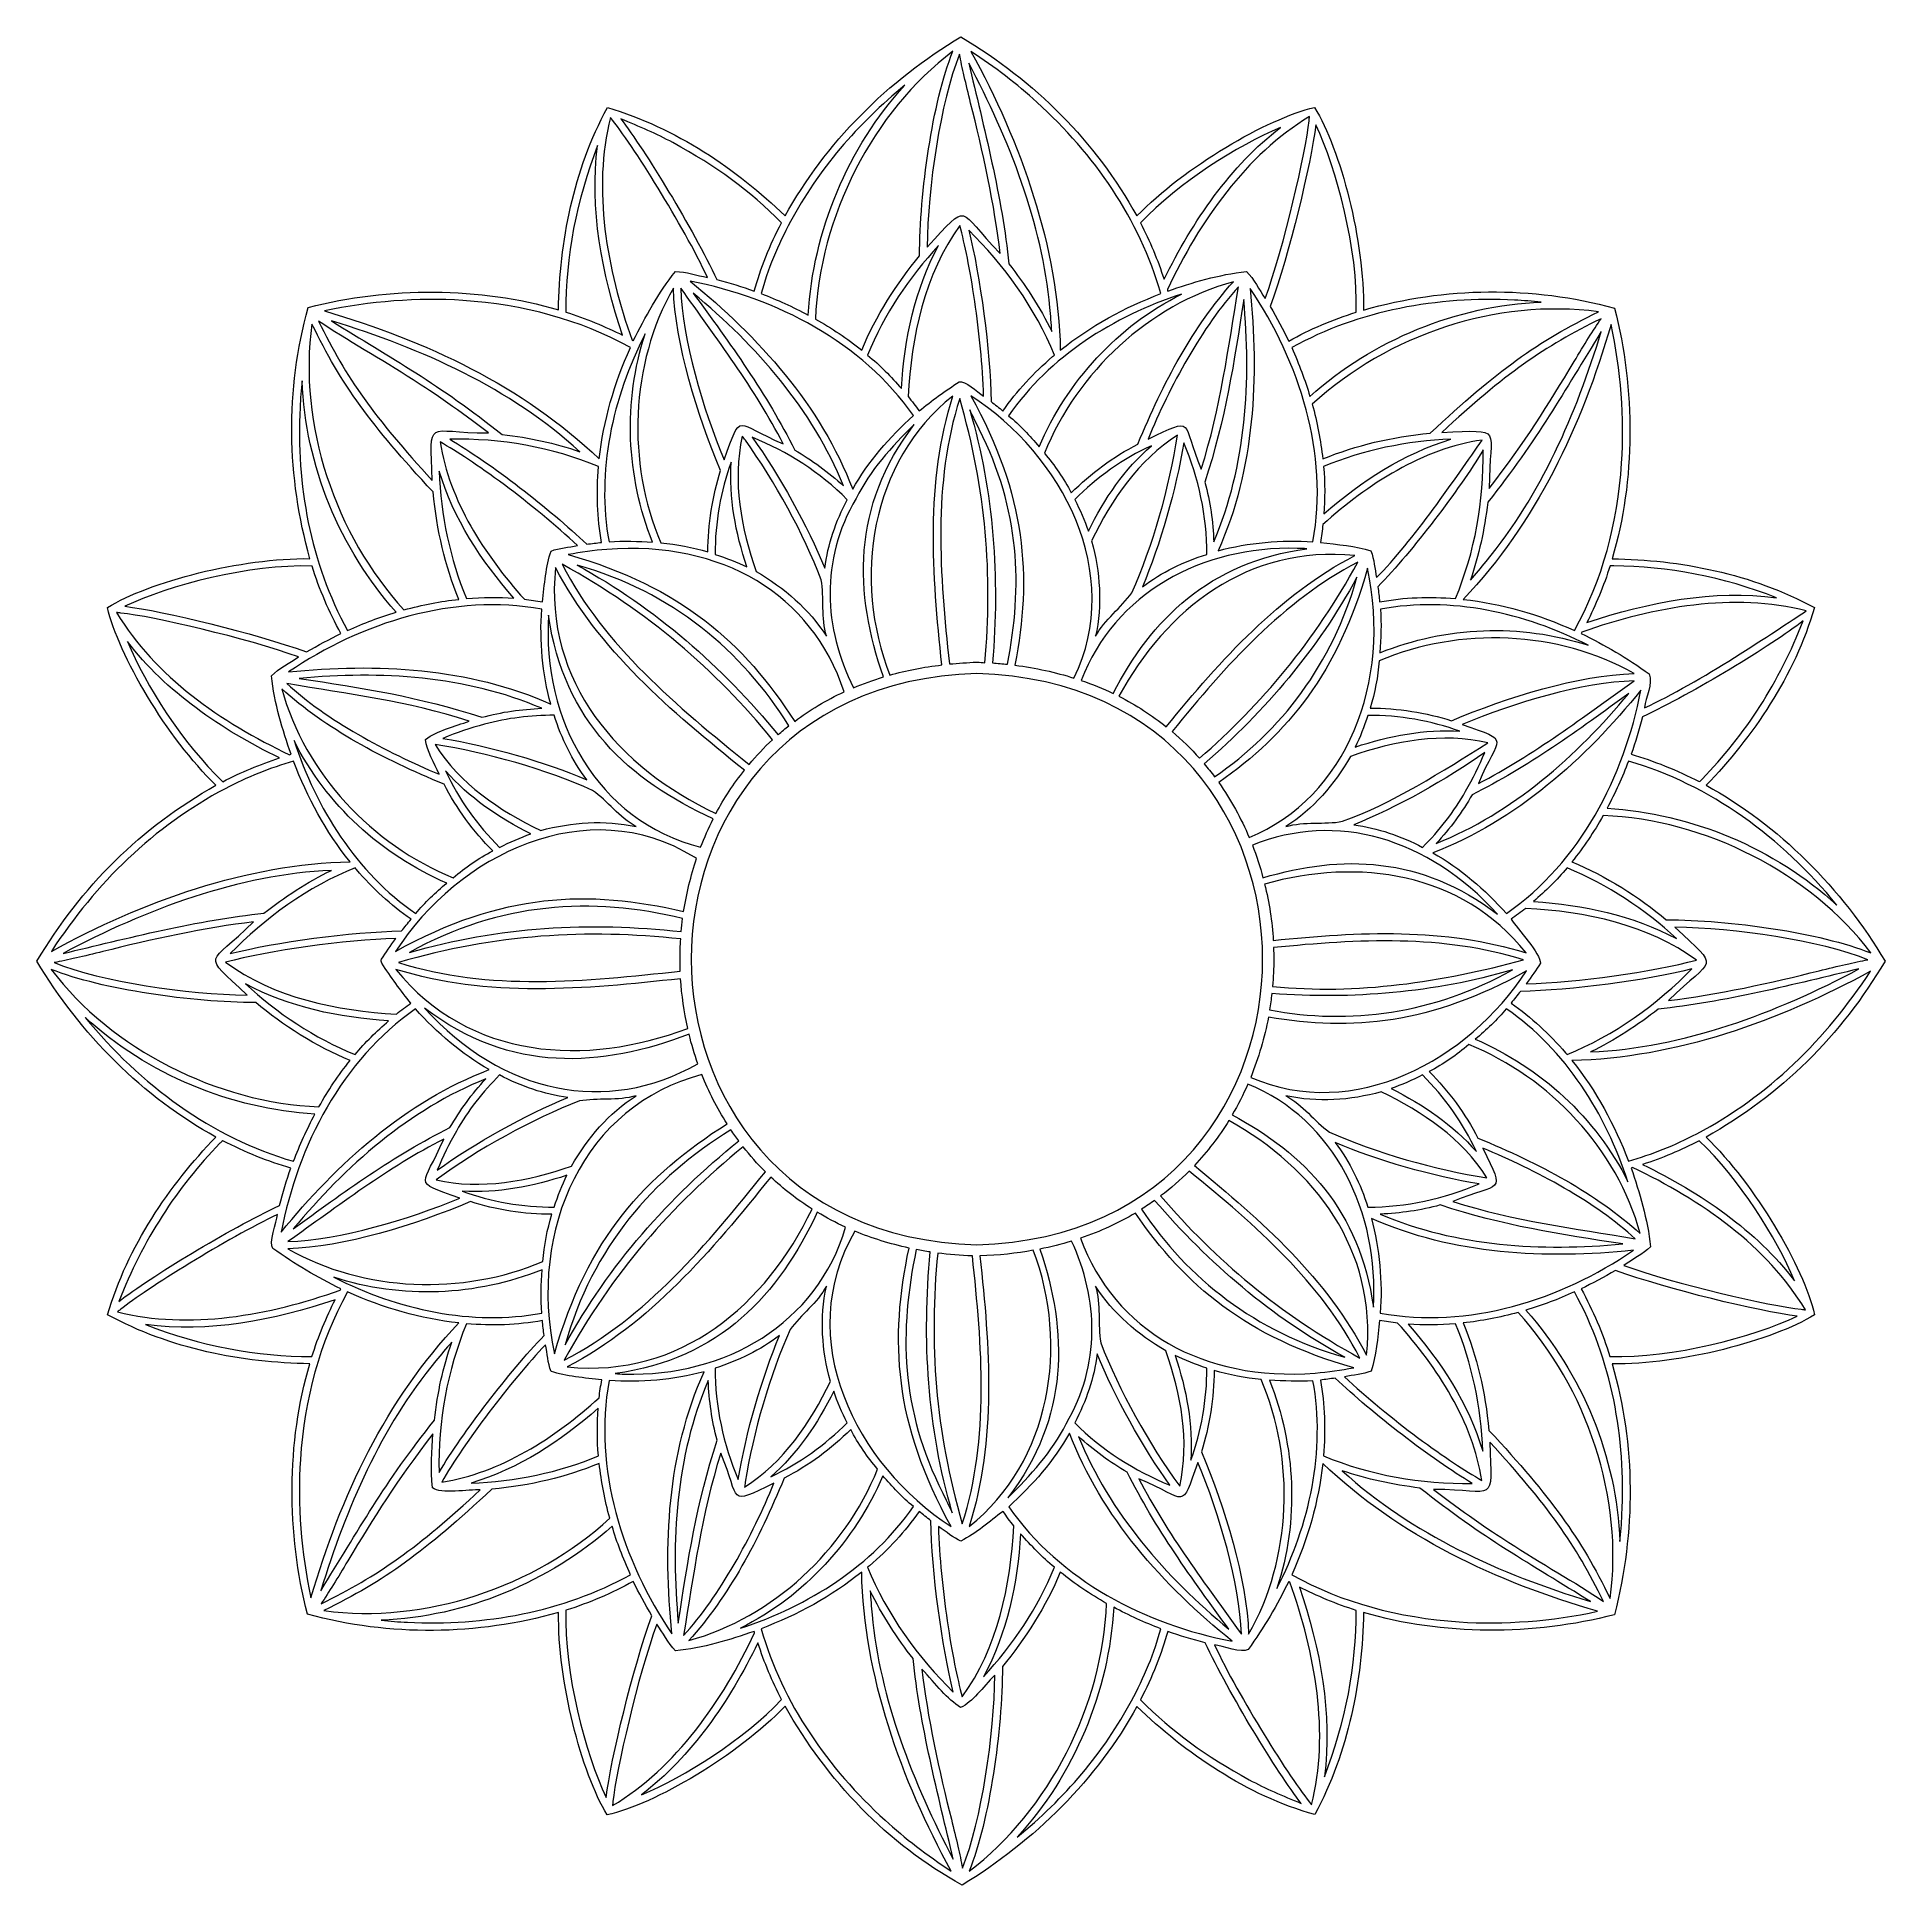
# Model space of a CAD drawing. Header units: inches. Extents: x 0.3 to 11.7, y -11.7 to -0.3.
import ezdxf

# ---------------------------------------------------------------- set-up
doc = ezdxf.new("R2010")
doc.units = ezdxf.units.IN
doc.header["$MEASUREMENT"] = 0
doc.layers.add('Layer 1', color=7, linetype='Continuous')

msp = doc.modelspace()

# ---------------------------------------------------------------- linework, layer by layer
at = {"layer": 'Layer 1', "lineweight": 0}
for points, knots in [([(11.311, -8.201), (11.244, -7.905), (10.941, -7.392), (10.636, -7.095), (11.1, -6.838), (11.478, -6.462), (11.75, -6.001), (11.485, -5.551), (11.084, -5.15), (10.636, -4.907), (10.928, -4.605), (11.186, -4.227), (11.311, -3.801), (10.921, -3.589), (10.472, -3.504), (10.052, -3.497), (10.197, -3.009), (10.196, -2.443), (10.067, -1.938), (9.552, -1.798), (9.013, -1.805), (8.505, -1.95), (8.511, -1.523), (8.362, -0.95), (8.2, -0.69), (7.904, -0.758), (7.39, -1.06), (7.094, -1.365), (6.837, -0.901), (6.461, -0.525), (6, -0.251), (5.55, -0.515), (5.15, -0.917), (4.906, -1.365), (4.604, -1.073), (4.226, -0.816), (3.8, -0.69), (3.587, -1.081), (3.503, -1.529), (3.495, -1.949), (3.008, -1.804), (2.442, -1.805), (1.937, -1.934), (1.797, -2.449), (1.804, -2.988), (1.949, -3.497), (1.522, -3.491), (0.949, -3.639), (0.689, -3.801), (0.757, -4.097), (1.059, -4.611), (1.364, -4.907), (0.9, -5.164), (0.524, -5.54), (0.25, -6.001), (0.514, -6.451), (0.916, -6.852), (1.364, -7.095), (1.072, -7.397), (0.815, -7.775), (0.689, -8.201), (1.08, -8.414), (1.528, -8.499), (1.948, -8.506), (1.803, -8.994), (1.804, -9.559), (1.933, -10.064), (2.449, -10.204), (2.986, -10.197), (3.496, -10.053), (3.489, -10.48), (3.639, -11.05), (3.798, -11.312), (4.095, -11.248), (4.609, -10.942), (4.906, -10.637), (5.165, -11.096), (5.542, -11.495), (6.008, -11.749), (6.453, -11.479), (6.853, -11.085), (7.094, -10.638), (7.396, -10.928), (7.776, -11.191), (8.202, -11.311), (8.411, -10.919), (8.499, -10.473), (8.505, -10.053), (8.995, -10.198), (9.562, -10.198), (10.066, -10.067), (10.199, -9.547), (10.198, -9.016), (10.052, -8.506), (10.478, -8.512), (11.051, -8.363), (11.311, -8.201)], [0, 0, 0, 0, 1, 1, 1, 2, 2, 2, 3, 3, 3, 4, 4, 4, 5, 5, 5, 6, 6, 6, 7, 7, 7, 8, 8, 8, 9, 9, 9, 10, 10, 10, 11, 11, 11, 12, 12, 12, 13, 13, 13, 14, 14, 14, 15, 15, 15, 16, 16, 16, 17, 17, 17, 18, 18, 18, 19, 19, 19, 20, 20, 20, 21, 21, 21, 22, 22, 22, 23, 23, 23, 24, 24, 24, 25, 25, 25, 26, 26, 26, 27, 27, 27, 28, 28, 28, 29, 29, 29, 30, 30, 30, 31, 31, 31, 32, 32, 32, 32]), ([(5.949, -0.34), (5.821, -0.661), (5.744, -1.216), (5.742, -1.613), (5.603, -1.778), (5.469, -1.99), (5.382, -2.2), (5.29, -2.126), (5.197, -2.063), (5.094, -2.006), (5.118, -1.374), (5.452, -0.715), (5.949, -0.34)], [0, 0, 0, 0, 1, 1, 1, 2, 2, 2, 3, 3, 3, 4, 4, 4, 4]), ([(6.472, -0.657), (6.829, -0.981), (7.111, -1.384), (7.244, -1.848), (7.019, -1.934), (6.806, -2.048), (6.618, -2.2), (6.606, -1.561), (6.373, -0.907), (6.062, -0.341), (6.211, -0.439), (6.35, -0.545), (6.472, -0.657)], [0, 0, 0, 0, 1, 1, 1, 2, 2, 2, 3, 3, 3, 4, 4, 4, 4]), ([(6.06, -0.662), (6.132, -0.946), (6.211, -1.311), (6.244, -1.598), (5.967, -1.318), (6.061, -1.268), (5.789, -1.559), (5.794, -1.184), (5.871, -0.658), (5.991, -0.358), (6.006, -0.441), (6.031, -0.542), (6.06, -0.662)], [0, 0, 0, 0, 1, 1, 1, 2, 2, 2, 3, 3, 3, 4, 4, 4, 4]), ([(6.553, -1.934), (6.558, -1.984), (6.562, -2.034), (6.565, -2.083), (6.493, -1.936), (6.395, -1.785), (6.298, -1.663), (6.259, -1.263), (6.14, -0.802), (6.048, -0.414), (6.298, -0.881), (6.507, -1.42), (6.553, -1.934)], [0, 0, 0, 0, 1, 1, 1, 2, 2, 2, 3, 3, 3, 4, 4, 4, 4]), ([(4.939, -1.4), (5.106, -1.085), (5.36, -0.786), (5.651, -0.552), (5.296, -0.937), (5.08, -1.459), (5.049, -1.981), (4.954, -1.931), (4.856, -1.886), (4.756, -1.848), (4.796, -1.702), (4.861, -1.543), (4.939, -1.4)], [0, 0, 0, 0, 1, 1, 1, 2, 2, 2, 3, 3, 3, 4, 4, 4, 4]), ([(3.819, -0.752), (3.955, -0.919), (4.27, -1.424), (4.423, -1.747), (4.358, -1.735), (4.29, -1.711), (4.223, -1.711), (4.116, -1.843), (4.036, -1.994), (3.961, -2.142), (3.959, -2.141), (3.956, -2.139), (3.953, -2.138), (3.796, -1.697), (3.706, -1.198), (3.819, -0.752)], [0, 0, 0, 0, 1, 1, 1, 2, 2, 2, 3, 3, 3, 4, 4, 4, 5, 5, 5, 5]), ([(4.206, -0.908), (4.479, -1.056), (4.684, -1.206), (4.883, -1.407), (4.811, -1.545), (4.752, -1.693), (4.713, -1.832), (4.638, -1.805), (4.561, -1.781), (4.48, -1.76), (4.333, -1.446), (4.034, -0.956), (3.883, -0.761), (4.001, -0.808), (4.106, -0.855), (4.206, -0.908)], [0, 0, 0, 0, 1, 1, 1, 2, 2, 2, 3, 3, 3, 4, 4, 4, 5, 5, 5, 5]), ([(8.166, -0.773), (8.146, -0.966), (8.009, -1.559), (7.893, -1.878), (7.855, -1.824), (7.823, -1.757), (7.776, -1.71), (7.604, -1.729), (7.437, -1.78), (7.287, -1.832), (7.286, -1.828), (7.285, -1.825), (7.284, -1.822), (7.485, -1.399), (7.773, -0.983), (8.169, -0.747), (8.168, -0.755), (8.167, -0.763), (8.166, -0.773)], [0, 0, 0, 0, 1, 1, 1, 2, 2, 2, 3, 3, 3, 4, 4, 4, 5, 5, 5, 6, 6, 6, 6]), ([(8.208, -0.797), (8.337, -1.071), (8.472, -1.573), (8.459, -1.964), (8.314, -2.008), (8.172, -2.069), (8.039, -2.143), (8.004, -2.072), (7.966, -2), (7.924, -1.928), (8.043, -1.602), (8.178, -1.041), (8.208, -0.797)], [0, 0, 0, 0, 1, 1, 1, 2, 2, 2, 3, 3, 3, 4, 4, 4, 4]), ([(7.989, -0.814), (7.676, -1.053), (7.442, -1.397), (7.264, -1.759), (7.224, -1.638), (7.176, -1.52), (7.117, -1.408), (7.356, -1.157), (7.717, -0.929), (7.989, -0.814)], [0, 0, 0, 0, 1, 1, 1, 2, 2, 2, 3, 3, 3, 3]), ([(3.739, -0.926), (3.687, -1.316), (3.765, -1.725), (3.894, -2.107), (3.789, -2.054), (3.663, -2.001), (3.541, -1.963), (3.539, -1.62), (3.607, -1.266), (3.739, -0.926)], [0, 0, 0, 0, 1, 1, 1, 2, 2, 2, 3, 3, 3, 3]), ([(6.086, -1.897), (6.114, -2.086), (6.134, -2.298), (6.141, -2.485), (6.097, -2.46), (6.027, -2.386), (5.988, -2.397), (5.902, -2.453), (5.818, -2.514), (5.739, -2.578), (5.717, -2.548), (5.695, -2.517), (5.671, -2.488), (5.69, -2.118), (5.774, -1.723), (5.993, -1.425), (6.024, -1.542), (6.055, -1.689), (6.086, -1.897)], [0, 0, 0, 0, 1, 1, 1, 2, 2, 2, 3, 3, 3, 4, 4, 4, 5, 5, 5, 6, 6, 6, 6]), ([(6.57, -2.24), (6.454, -2.339), (6.348, -2.453), (6.261, -2.579), (6.237, -2.558), (6.212, -2.539), (6.188, -2.52), (6.182, -2.204), (6.12, -1.737), (6.048, -1.454), (6.264, -1.662), (6.466, -1.942), (6.581, -2.231), (6.577, -2.234), (6.574, -2.237), (6.57, -2.24)], [0, 0, 0, 0, 1, 1, 1, 2, 2, 2, 3, 3, 3, 4, 4, 4, 5, 5, 5, 5]), ([(5.629, -2.439), (5.565, -2.365), (5.496, -2.293), (5.419, -2.231), (5.522, -1.976), (5.677, -1.746), (5.86, -1.549), (5.713, -1.821), (5.649, -2.129), (5.629, -2.439)], [0, 0, 0, 0, 1, 1, 1, 2, 2, 2, 3, 3, 3, 3]), ([(4.504, -2.948), (4.454, -3.106), (4.425, -3.285), (4.425, -3.455), (4.331, -3.427), (4.231, -3.407), (4.132, -3.399), (3.92, -2.899), (3.941, -2.287), (4.21, -1.813), (4.222, -2.162), (4.356, -2.599), (4.504, -2.948)], [0, 0, 0, 0, 1, 1, 1, 2, 2, 2, 3, 3, 3, 4, 4, 4, 4]), ([(4.893, -2.782), (4.591, -2.656), (4.637, -2.571), (4.527, -2.882), (4.393, -2.563), (4.266, -2.135), (4.256, -1.813), (4.473, -2.12), (4.72, -2.442), (4.893, -2.782)], [0, 0, 0, 0, 1, 1, 1, 2, 2, 2, 3, 3, 3, 3]), ([(5.704, -2.607), (5.555, -2.741), (5.422, -2.893), (5.326, -3.065), (5.128, -2.546), (4.741, -2.117), (4.314, -1.77), (4.854, -1.876), (5.383, -2.148), (5.704, -2.607)], [0, 0, 0, 0, 1, 1, 1, 2, 2, 2, 3, 3, 3, 3]), ([(7.101, -2.784), (6.948, -2.863), (6.808, -2.967), (6.686, -3.087), (6.64, -2.999), (6.583, -2.917), (6.519, -2.841), (6.724, -2.336), (7.168, -1.919), (7.695, -1.774), (7.445, -2.052), (7.259, -2.399), (7.101, -2.784)], [0, 0, 0, 0, 1, 1, 1, 2, 2, 2, 3, 3, 3, 4, 4, 4, 4]), ([(7.494, -2.941), (7.37, -2.641), (7.462, -2.611), (7.164, -2.753), (7.298, -2.428), (7.502, -2.049), (7.727, -1.806), (7.661, -2.19), (7.618, -2.554), (7.494, -2.941)], [0, 0, 0, 0, 1, 1, 1, 2, 2, 2, 3, 3, 3, 3]), ([(7.799, -1.816), (8.108, -2.272), (8.29, -2.847), (8.19, -3.392), (7.994, -3.378), (7.789, -3.397), (7.6, -3.448), (7.828, -2.938), (7.855, -2.363), (7.799, -1.816)], [0, 0, 0, 0, 1, 1, 1, 2, 2, 2, 3, 3, 3, 3]), ([(2.9, -1.89), (3.282, -1.918), (3.622, -2.007), (3.943, -2.184), (3.842, -2.406), (3.775, -2.639), (3.749, -2.876), (3.272, -2.422), (2.672, -2.141), (2.039, -1.956), (2.319, -1.895), (2.624, -1.873), (2.9, -1.89)], [0, 0, 0, 0, 1, 1, 1, 2, 2, 2, 3, 3, 3, 4, 4, 4, 4]), ([(4.965, -2.821), (4.796, -2.48), (4.558, -2.15), (4.334, -1.846), (4.726, -2.17), (5.078, -2.57), (5.268, -3.044), (5.176, -2.959), (5.07, -2.881), (4.965, -2.821)], [0, 0, 0, 0, 1, 1, 1, 2, 2, 2, 3, 3, 3, 3]), ([(6.486, -2.801), (6.428, -2.732), (6.365, -2.664), (6.296, -2.608), (6.552, -2.238), (6.95, -1.989), (7.372, -1.851), (6.975, -2.049), (6.66, -2.395), (6.486, -2.801)], [0, 0, 0, 0, 1, 1, 1, 2, 2, 2, 3, 3, 3, 3]), ([(7.573, -3.392), (7.568, -3.267), (7.551, -3.142), (7.517, -3.02), (7.646, -2.629), (7.7, -2.272), (7.759, -1.884), (7.807, -2.388), (7.776, -2.919), (7.573, -3.392)], [0, 0, 0, 0, 1, 1, 1, 2, 2, 2, 3, 3, 3, 3]), ([(9.445, -1.888), (9.5, -1.891), (9.555, -1.895), (9.611, -1.901), (9.083, -1.921), (8.565, -2.136), (8.171, -2.487), (8.141, -2.383), (8.104, -2.289), (8.058, -2.184), (8.48, -1.95), (8.965, -1.865), (9.445, -1.888)], [0, 0, 0, 0, 1, 1, 1, 2, 2, 2, 3, 3, 3, 4, 4, 4, 4]), ([(9.966, -1.961), (9.586, -2.147), (9.339, -2.325), (8.919, -2.716), (8.676, -2.74), (8.464, -2.791), (8.251, -2.876), (8.238, -2.763), (8.218, -2.649), (8.185, -2.535), (8.659, -2.105), (9.329, -1.876), (9.966, -1.961)], [0, 0, 0, 0, 1, 1, 1, 2, 2, 2, 3, 3, 3, 4, 4, 4, 4]), ([(1.961, -2.037), (2.146, -2.416), (2.325, -2.663), (2.715, -3.082), (2.739, -3.325), (2.789, -3.537), (2.875, -3.75), (2.762, -3.763), (2.649, -3.783), (2.534, -3.816), (2.105, -3.349), (1.874, -2.66), (1.961, -2.037)], [0, 0, 0, 0, 1, 1, 1, 2, 2, 2, 3, 3, 3, 4, 4, 4, 4]), ([(2.592, -2.385), (2.719, -2.466), (2.882, -2.577), (3.059, -2.715), (2.666, -2.715), (2.697, -2.609), (2.71, -3.01), (2.351, -2.62), (2.175, -2.374), (2.003, -2.019), (2.174, -2.135), (2.393, -2.255), (2.592, -2.385)], [0, 0, 0, 0, 1, 1, 1, 2, 2, 2, 3, 3, 3, 4, 4, 4, 4]), ([(3.144, -2.724), (2.759, -2.416), (2.454, -2.248), (2.083, -2.018), (2.65, -2.191), (3.19, -2.433), (3.629, -2.832), (3.469, -2.777), (3.322, -2.745), (3.144, -2.724)], [0, 0, 0, 0, 1, 1, 1, 2, 2, 2, 3, 3, 3, 3]), ([(9.815, -2.271), (9.651, -2.544), (9.514, -2.766), (9.287, -3.06), (9.286, -2.667), (9.392, -2.698), (8.991, -2.711), (9.382, -2.352), (9.627, -2.176), (9.983, -2.004), (9.934, -2.074), (9.88, -2.164), (9.815, -2.271)], [0, 0, 0, 0, 1, 1, 1, 2, 2, 2, 3, 3, 3, 4, 4, 4, 4]), ([(10.111, -2.902), (10.083, -3.283), (9.994, -3.623), (9.817, -3.944), (9.596, -3.843), (9.362, -3.776), (9.125, -3.75), (9.579, -3.273), (9.861, -2.673), (10.045, -2.041), (10.107, -2.32), (10.128, -2.624), (10.111, -2.902)], [0, 0, 0, 0, 1, 1, 1, 2, 2, 2, 3, 3, 3, 4, 4, 4, 4]), ([(4.081, -3.394), (3.992, -3.389), (3.9, -3.385), (3.81, -3.392), (3.73, -2.958), (3.831, -2.494), (4.035, -2.099), (3.896, -2.519), (3.917, -2.985), (4.081, -3.394)], [0, 0, 0, 0, 1, 1, 1, 2, 2, 2, 3, 3, 3, 3]), ([(9.268, -3.515), (9.236, -3.554), (9.203, -3.592), (9.17, -3.63), (9.224, -3.47), (9.256, -3.323), (9.278, -3.145), (9.585, -2.76), (9.753, -2.455), (9.984, -2.084), (9.825, -2.603), (9.612, -3.096), (9.268, -3.515)], [0, 0, 0, 0, 1, 1, 1, 2, 2, 2, 3, 3, 3, 4, 4, 4, 4]), ([(1.887, -2.556), (1.89, -2.501), (1.894, -2.446), (1.9, -2.39), (1.92, -2.918), (2.135, -3.437), (2.485, -3.83), (2.382, -3.86), (2.288, -3.897), (2.183, -3.944), (1.949, -3.521), (1.864, -3.037), (1.887, -2.556)], [0, 0, 0, 0, 1, 1, 1, 2, 2, 2, 3, 3, 3, 4, 4, 4, 4]), ([(5.881, -4.158), (5.767, -4.171), (5.659, -4.193), (5.557, -4.221), (5.324, -3.628), (5.435, -2.891), (5.949, -2.485), (5.78, -3.02), (5.82, -3.592), (5.881, -4.158)], [0, 0, 0, 0, 1, 1, 1, 2, 2, 2, 3, 3, 3, 3]), ([(6.149, -4.144), (6.133, -4.143), (6.117, -4.142), (6.1, -4.141), (6.1, -4.141), (6.099, -4.141), (6.099, -4.141), (6.099, -4.141), (6.098, -4.141), (6.098, -4.141), (6.04, -4.143), (5.983, -4.147), (5.928, -4.152), (5.868, -3.597), (5.823, -3.029), (5.992, -2.501), (6.157, -3.067), (6.197, -3.599), (6.149, -4.144)], [0, 0, 0, 0, 1, 1, 1, 2, 2, 2, 3, 3, 3, 4, 4, 4, 5, 5, 5, 6, 6, 6, 6]), ([(6.703, -4.24), (6.589, -4.204), (6.466, -4.176), (6.335, -4.16), (6.443, -3.611), (6.405, -3.103), (6.061, -2.483), (6.631, -2.851), (7.019, -3.591), (6.703, -4.24)], [0, 0, 0, 0, 1, 1, 1, 2, 2, 2, 3, 3, 3, 3]), ([(6.113, -2.692), (6.368, -3.193), (6.384, -3.669), (6.289, -4.154), (6.259, -4.151), (6.227, -4.148), (6.196, -4.146), (6.241, -3.617), (6.206, -3.085), (6.054, -2.57), (6.075, -2.612), (6.095, -2.653), (6.113, -2.692)], [0, 0, 0, 0, 1, 1, 1, 2, 2, 2, 3, 3, 3, 4, 4, 4, 4]), ([(3.744, -2.924), (3.731, -3.088), (3.736, -3.241), (3.764, -3.396), (3.734, -3.399), (3.702, -3.403), (3.671, -3.407), (3.443, -3.188), (3.07, -2.902), (2.819, -2.753), (3.138, -2.748), (3.455, -2.803), (3.744, -2.924)], [0, 0, 0, 0, 1, 1, 1, 2, 2, 2, 3, 3, 3, 4, 4, 4, 4]), ([(4.639, -2.735), (4.645, -2.743), (4.651, -2.751), (4.658, -2.76), (4.658, -2.76), (4.658, -2.76), (4.658, -2.76), (4.84, -3.013), (5.023, -3.344), (5.13, -3.628), (5.151, -3.742), (5.128, -3.864), (5.163, -3.98), (5.054, -3.81), (4.9, -3.678), (4.726, -3.577), (4.631, -3.308), (4.577, -3.015), (4.639, -2.735)], [0, 0, 0, 0, 1, 1, 1, 2, 2, 2, 3, 3, 3, 4, 4, 4, 5, 5, 5, 6, 6, 6, 6]), ([(5.152, -3.557), (5.047, -3.297), (4.868, -2.974), (4.701, -2.742), (4.921, -2.832), (5.123, -2.959), (5.292, -3.13), (5.221, -3.264), (5.172, -3.408), (5.152, -3.557)], [0, 0, 0, 0, 1, 1, 1, 2, 2, 2, 3, 3, 3, 3]), ([(5.347, -3.122), (5.435, -2.948), (5.566, -2.801), (5.708, -2.663), (5.317, -3.174), (5.336, -3.71), (5.517, -4.233), (5.453, -4.252), (5.391, -4.275), (5.331, -4.3), (5.145, -3.927), (5.122, -3.507), (5.347, -3.122)], [0, 0, 0, 0, 1, 1, 1, 2, 2, 2, 3, 3, 3, 4, 4, 4, 4]), ([(7.063, -3.709), (6.996, -3.804), (6.895, -3.873), (6.837, -3.98), (6.881, -3.783), (6.865, -3.58), (6.813, -3.386), (6.936, -3.129), (7.105, -2.883), (7.347, -2.729), (7.299, -3.049), (7.192, -3.422), (7.063, -3.709)], [0, 0, 0, 0, 1, 1, 1, 2, 2, 2, 3, 3, 3, 4, 4, 4, 4]), ([(9.243, -2.759), (9.083, -2.99), (8.811, -3.388), (8.586, -3.615), (8.574, -3.561), (8.572, -3.5), (8.551, -3.449), (8.461, -3.418), (8.339, -3.409), (8.236, -3.396), (8.242, -3.359), (8.248, -3.322), (8.252, -3.284), (8.53, -3.034), (8.874, -2.812), (9.243, -2.759)], [0, 0, 0, 0, 1, 1, 1, 2, 2, 2, 3, 3, 3, 4, 4, 4, 5, 5, 5, 5]), ([(8.256, -2.924), (8.5, -2.821), (8.777, -2.764), (9.049, -2.754), (8.754, -2.843), (8.491, -3.014), (8.258, -3.219), (8.265, -3.128), (8.265, -3.023), (8.256, -2.924)], [0, 0, 0, 0, 1, 1, 1, 2, 2, 2, 3, 3, 3, 3]), ([(3.159, -3.038), (3.312, -3.152), (3.478, -3.289), (3.614, -3.416), (3.56, -3.427), (3.5, -3.429), (3.449, -3.45), (3.417, -3.54), (3.408, -3.662), (3.395, -3.766), (3.358, -3.759), (3.321, -3.753), (3.283, -3.749), (3.036, -3.475), (2.815, -3.135), (2.759, -2.771), (2.864, -2.831), (2.989, -2.913), (3.159, -3.038)], [0, 0, 0, 0, 1, 1, 1, 2, 2, 2, 3, 3, 3, 4, 4, 4, 5, 5, 5, 6, 6, 6, 6]), ([(6.793, -3.325), (6.769, -3.259), (6.741, -3.194), (6.708, -3.129), (6.845, -2.992), (7.007, -2.875), (7.185, -2.794), (7.019, -2.939), (6.892, -3.124), (6.793, -3.325)], [0, 0, 0, 0, 1, 1, 1, 2, 2, 2, 3, 3, 3, 3]), ([(7.129, -3.672), (7.239, -3.414), (7.34, -3.06), (7.386, -2.777), (7.479, -2.997), (7.531, -3.232), (7.53, -3.47), (7.386, -3.515), (7.249, -3.582), (7.129, -3.672)], [0, 0, 0, 0, 1, 1, 1, 2, 2, 2, 3, 3, 3, 3]), ([(8.605, -3.766), (8.602, -3.735), (8.599, -3.704), (8.594, -3.672), (8.813, -3.445), (9.099, -3.071), (9.249, -2.82), (9.254, -3.139), (9.198, -3.456), (9.077, -3.745), (8.913, -3.732), (8.76, -3.737), (8.605, -3.766)], [0, 0, 0, 0, 1, 1, 1, 2, 2, 2, 3, 3, 3, 4, 4, 4, 4]), ([(3.218, -3.743), (3.126, -3.737), (3.021, -3.736), (2.923, -3.745), (2.82, -3.501), (2.763, -3.225), (2.753, -2.952), (2.842, -3.247), (3.013, -3.51), (3.218, -3.743)], [0, 0, 0, 0, 1, 1, 1, 2, 2, 2, 3, 3, 3, 3]), ([(4.668, -3.548), (4.607, -3.519), (4.541, -3.493), (4.47, -3.47), (4.469, -3.274), (4.505, -3.074), (4.57, -2.896), (4.555, -3.116), (4.597, -3.336), (4.668, -3.548)], [0, 0, 0, 0, 1, 1, 1, 2, 2, 2, 3, 3, 3, 3]), ([(3.796, -3.439), (4.513, -3.385), (5.072, -3.717), (5.273, -4.325), (5.161, -4.377), (5.058, -4.439), (4.965, -4.509), (4.648, -4.02), (4.259, -3.671), (3.556, -3.472), (3.636, -3.457), (3.715, -3.446), (3.796, -3.439)], [0, 0, 0, 0, 1, 1, 1, 2, 2, 2, 3, 3, 3, 4, 4, 4, 4]), ([(8.091, -3.433), (8.112, -3.433), (8.133, -3.433), (8.152, -3.435), (7.543, -3.519), (7.185, -3.875), (6.946, -4.335), (6.883, -4.305), (6.817, -4.278), (6.748, -4.255), (6.953, -3.712), (7.502, -3.416), (8.091, -3.433)], [0, 0, 0, 0, 1, 1, 1, 2, 2, 2, 3, 3, 3, 4, 4, 4, 4]), ([(8.45, -3.478), (7.981, -3.722), (7.618, -4.124), (7.277, -4.543), (7.188, -4.471), (7.09, -4.408), (6.982, -4.353), (7.276, -3.812), (7.787, -3.409), (8.45, -3.478)], [0, 0, 0, 0, 1, 1, 1, 2, 2, 2, 3, 3, 3, 3]), ([(1.962, -3.543), (2.007, -3.688), (2.068, -3.829), (2.142, -3.962), (2.071, -3.997), (1.999, -4.036), (1.927, -4.077), (1.601, -3.959), (1.041, -3.823), (0.796, -3.793), (1.07, -3.664), (1.572, -3.53), (1.962, -3.543)], [0, 0, 0, 0, 1, 1, 1, 2, 2, 2, 3, 3, 3, 4, 4, 4, 4]), ([(4.652, -4.813), (4.584, -4.898), (4.526, -4.988), (4.475, -5.082), (3.873, -4.801), (3.403, -4.263), (3.477, -3.551), (3.742, -4.062), (4.194, -4.446), (4.652, -4.813)], [0, 0, 0, 0, 1, 1, 1, 2, 2, 2, 3, 3, 3, 3]), ([(4.827, -4.623), (4.775, -4.672), (4.726, -4.723), (4.681, -4.777), (4.233, -4.416), (3.78, -4.039), (3.518, -3.532), (4.055, -3.826), (4.468, -4.186), (4.827, -4.623)], [0, 0, 0, 0, 1, 1, 1, 2, 2, 2, 3, 3, 3, 3]), ([(3.612, -3.538), (4.204, -3.703), (4.634, -4.067), (4.929, -4.536), (4.906, -4.554), (4.884, -4.573), (4.862, -4.592), (4.513, -4.169), (4.1, -3.803), (3.612, -3.538)], [0, 0, 0, 0, 1, 1, 1, 2, 2, 2, 3, 3, 3, 3]), ([(7.484, -4.739), (7.432, -4.68), (7.375, -4.625), (7.313, -4.573), (7.648, -4.161), (8.004, -3.76), (8.469, -3.519), (8.199, -4.012), (7.873, -4.4), (7.484, -4.739)], [0, 0, 0, 0, 1, 1, 1, 2, 2, 2, 3, 3, 3, 3]), ([(7.793, -5.231), (7.743, -5.112), (7.68, -4.998), (7.604, -4.89), (8.035, -4.586), (8.346, -4.206), (8.53, -3.557), (8.681, -4.262), (8.402, -4.983), (7.793, -5.231)], [0, 0, 0, 0, 1, 1, 1, 2, 2, 2, 3, 3, 3, 3]), ([(10.062, -3.542), (10.395, -3.544), (10.743, -3.61), (11.075, -3.74), (10.685, -3.688), (10.276, -3.766), (9.894, -3.895), (9.948, -3.789), (10, -3.665), (10.039, -3.542), (10.046, -3.542), (10.054, -3.542), (10.062, -3.542)], [0, 0, 0, 0, 1, 1, 1, 2, 2, 2, 3, 3, 3, 4, 4, 4, 4]), ([(7.578, -4.854), (7.558, -4.827), (7.536, -4.8), (7.514, -4.774), (7.893, -4.444), (8.22, -4.06), (8.464, -3.613), (8.311, -4.154), (7.992, -4.57), (7.578, -4.854)], [0, 0, 0, 0, 1, 1, 1, 2, 2, 2, 3, 3, 3, 3]), ([(3.391, -3.811), (3.377, -4.007), (3.395, -4.212), (3.447, -4.402), (2.937, -4.173), (2.362, -4.146), (1.815, -4.202), (2.271, -3.893), (2.846, -3.712), (3.391, -3.811)], [0, 0, 0, 0, 1, 1, 1, 2, 2, 2, 3, 3, 3, 3]), ([(8.607, -4.082), (8.613, -3.993), (8.617, -3.901), (8.61, -3.811), (9.044, -3.731), (9.508, -3.832), (9.902, -4.036), (9.482, -3.897), (9.016, -3.918), (8.607, -4.082)], [0, 0, 0, 0, 1, 1, 1, 2, 2, 2, 3, 3, 3, 3]), ([(10.254, -4.424), (10.26, -4.359), (10.307, -4.276), (10.282, -4.214), (10.282, -4.214), (10.282, -4.214), (10.282, -4.214), (10.146, -4.116), (10.006, -4.034), (9.859, -3.962), (9.86, -3.96), (9.862, -3.957), (9.864, -3.954), (10.309, -3.796), (10.811, -3.706), (11.26, -3.822), (11.076, -3.942), (10.587, -4.274), (10.254, -4.424)], [0, 0, 0, 0, 1, 1, 1, 2, 2, 2, 3, 3, 3, 4, 4, 4, 5, 5, 5, 6, 6, 6, 6]), ([(0.772, -3.835), (0.965, -3.855), (1.558, -3.992), (1.877, -4.108), (1.823, -4.146), (1.756, -4.178), (1.709, -4.226), (1.728, -4.397), (1.779, -4.564), (1.831, -4.714), (1.827, -4.715), (1.824, -4.716), (1.821, -4.717), (1.398, -4.516), (0.982, -4.229), (0.746, -3.832), (0.754, -3.833), (0.762, -3.834), (0.772, -3.835)], [0, 0, 0, 0, 1, 1, 1, 2, 2, 2, 3, 3, 3, 4, 4, 4, 5, 5, 5, 6, 6, 6, 6]), ([(4.458, -5.116), (4.429, -5.174), (4.403, -5.232), (4.38, -5.292), (3.733, -5.128), (3.391, -4.494), (3.434, -3.849), (3.526, -4.512), (3.938, -4.877), (4.458, -5.116)], [0, 0, 0, 0, 1, 1, 1, 2, 2, 2, 3, 3, 3, 3]), ([(10.611, -4.868), (10.606, -4.874), (10.6, -4.879), (10.594, -4.884), (10.456, -4.813), (10.308, -4.753), (10.17, -4.714), (10.197, -4.64), (10.22, -4.562), (10.241, -4.481), (10.555, -4.334), (11.046, -4.035), (11.24, -3.884), (11.095, -4.26), (10.878, -4.598), (10.611, -4.868)], [0, 0, 0, 0, 1, 1, 1, 2, 2, 2, 3, 3, 3, 4, 4, 4, 5, 5, 5, 5]), ([(0.813, -4.012), (1.052, -4.325), (1.397, -4.56), (1.759, -4.737), (1.638, -4.777), (1.519, -4.825), (1.407, -4.885), (1.156, -4.646), (0.928, -4.285), (0.813, -4.012)], [0, 0, 0, 0, 1, 1, 1, 2, 2, 2, 3, 3, 3, 3]), ([(9.053, -4.505), (8.896, -4.456), (8.716, -4.426), (8.546, -4.426), (8.575, -4.332), (8.595, -4.232), (8.602, -4.133), (9.103, -3.92), (9.714, -3.943), (10.188, -4.211), (9.839, -4.223), (9.402, -4.357), (9.053, -4.505)], [0, 0, 0, 0, 1, 1, 1, 2, 2, 2, 3, 3, 3, 4, 4, 4, 4]), ([(3.019, -4.484), (2.628, -4.355), (2.271, -4.301), (1.882, -4.242), (2.387, -4.194), (2.918, -4.225), (3.391, -4.428), (3.266, -4.434), (3.141, -4.45), (3.019, -4.484)], [0, 0, 0, 0, 1, 1, 1, 2, 2, 2, 3, 3, 3, 3]), ([(6.099, -7.766), (4.877, -7.729), (4.321, -6.819), (4.321, -5.989), (4.321, -5.158), (4.878, -4.248), (6.099, -4.211), (7.32, -4.248), (7.877, -5.158), (7.877, -5.989), (7.877, -6.819), (7.32, -7.73), (6.099, -7.766)], [0, 0, 0, 0, 1, 1, 1, 2, 2, 2, 3, 3, 3, 4, 4, 4, 4]), ([(2.783, -4.9), (2.862, -5.053), (2.966, -5.194), (3.086, -5.315), (2.998, -5.361), (2.916, -5.418), (2.84, -5.482), (2.335, -5.277), (1.918, -4.834), (1.773, -4.307), (2.051, -4.557), (2.398, -4.742), (2.783, -4.9)], [0, 0, 0, 0, 1, 1, 1, 2, 2, 2, 3, 3, 3, 4, 4, 4, 4]), ([(2.94, -4.507), (2.852, -4.541), (2.743, -4.565), (2.667, -4.621), (2.674, -4.694), (2.725, -4.768), (2.752, -4.838), (2.427, -4.703), (2.048, -4.499), (1.805, -4.274), (2.189, -4.34), (2.553, -4.383), (2.94, -4.507)], [0, 0, 0, 0, 1, 1, 1, 2, 2, 2, 3, 3, 3, 4, 4, 4, 4]), ([(9.394, -5.705), (9.26, -5.556), (9.108, -5.423), (8.936, -5.327), (9.455, -5.129), (9.885, -4.742), (10.231, -4.315), (10.126, -4.855), (9.854, -5.384), (9.394, -5.705)], [0, 0, 0, 0, 1, 1, 1, 2, 2, 2, 3, 3, 3, 3]), ([(9.18, -4.966), (9.521, -4.797), (9.851, -4.559), (10.155, -4.335), (9.832, -4.727), (9.431, -5.079), (8.957, -5.269), (9.042, -5.177), (9.121, -5.071), (9.18, -4.966)], [0, 0, 0, 0, 1, 1, 1, 2, 2, 2, 3, 3, 3, 3]), ([(9.22, -4.895), (9.346, -4.592), (9.43, -4.638), (9.119, -4.528), (9.438, -4.394), (9.867, -4.267), (10.188, -4.257), (9.882, -4.475), (9.56, -4.721), (9.22, -4.895)], [0, 0, 0, 0, 1, 1, 1, 2, 2, 2, 3, 3, 3, 3]), ([(3.035, -4.527), (3.177, -4.487), (3.323, -4.473), (3.468, -4.471), (3.514, -4.615), (3.581, -4.752), (3.671, -4.872), (3.413, -4.762), (3.059, -4.661), (2.776, -4.615), (2.861, -4.58), (2.947, -4.55), (3.035, -4.527)], [0, 0, 0, 0, 1, 1, 1, 2, 2, 2, 3, 3, 3, 4, 4, 4, 4]), ([(8.453, -4.669), (8.483, -4.608), (8.509, -4.542), (8.531, -4.472), (8.727, -4.47), (8.927, -4.506), (9.105, -4.571), (8.885, -4.556), (8.665, -4.598), (8.453, -4.669)], [0, 0, 0, 0, 1, 1, 1, 2, 2, 2, 3, 3, 3, 3]), ([(8.374, -5.131), (8.259, -5.153), (8.138, -5.129), (8.021, -5.164), (8.192, -5.055), (8.323, -4.901), (8.424, -4.727), (8.698, -4.631), (8.995, -4.576), (9.279, -4.643), (9.003, -4.814), (8.676, -5.025), (8.374, -5.131)], [0, 0, 0, 0, 1, 1, 1, 2, 2, 2, 3, 3, 3, 4, 4, 4, 4]), ([(2.8, -5.515), (2.731, -5.573), (2.663, -5.636), (2.607, -5.705), (2.237, -5.449), (1.988, -5.051), (1.85, -4.629), (2.048, -5.026), (2.394, -5.341), (2.8, -5.515)], [0, 0, 0, 0, 1, 1, 1, 2, 2, 2, 3, 3, 3, 3]), ([(3.708, -4.939), (3.803, -5.005), (3.872, -5.106), (3.979, -5.164), (3.782, -5.121), (3.579, -5.136), (3.385, -5.188), (3.128, -5.066), (2.881, -4.896), (2.728, -4.654), (3.048, -4.702), (3.42, -4.809), (3.708, -4.939)], [0, 0, 0, 0, 1, 1, 1, 2, 2, 2, 3, 3, 3, 4, 4, 4, 4]), ([(9.14, -4.944), (9.07, -5.07), (8.975, -5.189), (8.872, -5.293), (8.738, -5.222), (8.593, -5.173), (8.444, -5.153), (8.705, -5.048), (9.027, -4.869), (9.259, -4.702), (9.224, -4.786), (9.186, -4.865), (9.14, -4.944)], [0, 0, 0, 0, 1, 1, 1, 2, 2, 2, 3, 3, 3, 4, 4, 4, 4]), ([(1.422, -4.928), (1.557, -4.856), (1.7, -4.799), (1.847, -4.757), (1.933, -4.982), (2.047, -5.196), (2.199, -5.383), (1.559, -5.395), (0.907, -5.628), (0.34, -5.94), (0.619, -5.514), (0.975, -5.163), (1.422, -4.928)], [0, 0, 0, 0, 1, 1, 1, 2, 2, 2, 3, 3, 3, 4, 4, 4, 4]), ([(3.324, -5.209), (3.258, -5.232), (3.193, -5.26), (3.128, -5.293), (2.991, -5.156), (2.874, -4.994), (2.793, -4.817), (2.938, -4.983), (3.124, -5.11), (3.324, -5.209)], [0, 0, 0, 0, 1, 1, 1, 2, 2, 2, 3, 3, 3, 3]), ([(11.45, -5.652), (11.064, -5.297), (10.543, -5.081), (10.02, -5.05), (10.071, -4.955), (10.116, -4.857), (10.153, -4.757), (10.66, -4.901), (11.109, -5.234), (11.45, -5.652)], [0, 0, 0, 0, 1, 1, 1, 2, 2, 2, 3, 3, 3, 3]), ([(4.341, -5.354), (4.345, -5.356), (4.35, -5.359), (4.355, -5.362), (4.318, -5.47), (4.292, -5.58), (4.274, -5.692), (3.68, -5.554), (3.145, -5.572), (2.482, -5.94), (2.87, -5.339), (3.672, -4.942), (4.341, -5.354)], [0, 0, 0, 0, 1, 1, 1, 2, 2, 2, 3, 3, 3, 4, 4, 4, 4]), ([(7.879, -5.482), (7.861, -5.414), (7.839, -5.346), (7.813, -5.28), (8.334, -5.068), (8.906, -5.232), (9.338, -5.709), (8.863, -5.346), (8.367, -5.337), (7.879, -5.482)], [0, 0, 0, 0, 1, 1, 1, 2, 2, 2, 3, 3, 3, 3]), ([(11.662, -5.95), (11.341, -5.822), (10.786, -5.745), (10.388, -5.743), (10.223, -5.604), (10.011, -5.47), (9.801, -5.383), (9.875, -5.291), (9.938, -5.198), (9.996, -5.095), (10.628, -5.119), (11.286, -5.453), (11.662, -5.95)], [0, 0, 0, 0, 1, 1, 1, 2, 2, 2, 3, 3, 3, 4, 4, 4, 4]), ([(9.517, -5.95), (9.013, -5.791), (8.476, -5.817), (7.943, -5.872), (7.936, -5.755), (7.918, -5.637), (7.889, -5.521), (8.472, -5.358), (9.112, -5.444), (9.517, -5.95)], [0, 0, 0, 0, 1, 1, 1, 2, 2, 2, 3, 3, 3, 3]), ([(1.662, -5.703), (1.262, -5.742), (0.801, -5.861), (0.413, -5.953), (0.929, -5.677), (1.509, -5.462), (2.082, -5.436), (1.935, -5.508), (1.784, -5.606), (1.662, -5.703)], [0, 0, 0, 0, 1, 1, 1, 2, 2, 2, 3, 3, 3, 3]), ([(2.239, -5.431), (2.338, -5.548), (2.452, -5.653), (2.578, -5.74), (2.557, -5.765), (2.538, -5.789), (2.519, -5.813), (2.203, -5.819), (1.736, -5.882), (1.453, -5.954), (1.661, -5.738), (1.941, -5.535), (2.23, -5.42), (2.233, -5.424), (2.236, -5.428), (2.239, -5.431)], [0, 0, 0, 0, 1, 1, 1, 2, 2, 2, 3, 3, 3, 4, 4, 4, 5, 5, 5, 5]), ([(10.452, -5.861), (10.18, -5.714), (9.872, -5.65), (9.562, -5.63), (9.637, -5.566), (9.708, -5.497), (9.771, -5.42), (10.025, -5.524), (10.255, -5.678), (10.452, -5.861)], [0, 0, 0, 0, 1, 1, 1, 2, 2, 2, 3, 3, 3, 3]), ([(2.568, -5.947), (3.126, -5.635), (3.706, -5.597), (4.268, -5.736), (4.265, -5.763), (4.262, -5.79), (4.259, -5.817), (3.693, -5.755), (3.121, -5.785), (2.568, -5.947)], [0, 0, 0, 0, 1, 1, 1, 2, 2, 2, 3, 3, 3, 3]), ([(9.605, -6.014), (9.61, -5.958), (9.461, -5.797), (9.423, -5.74), (9.454, -5.718), (9.484, -5.696), (9.514, -5.673), (9.883, -5.691), (10.279, -5.775), (10.576, -5.994), (10.306, -6.068), (9.833, -6.134), (9.517, -6.142), (9.55, -6.097), (9.58, -6.054), (9.605, -6.014)], [0, 0, 0, 0, 1, 1, 1, 2, 2, 2, 3, 3, 3, 4, 4, 4, 5, 5, 5, 5]), ([(0.661, -5.941), (0.945, -5.869), (1.309, -5.79), (1.597, -5.757), (1.318, -6.034), (1.267, -5.941), (1.558, -6.212), (1.183, -6.207), (0.657, -6.13), (0.357, -6.01), (0.44, -5.995), (0.541, -5.971), (0.661, -5.941)], [0, 0, 0, 0, 1, 1, 1, 2, 2, 2, 3, 3, 3, 4, 4, 4, 4]), ([(2.395, -5.989), (2.391, -5.997), (2.392, -6.005), (2.396, -6.013), (2.452, -6.101), (2.512, -6.183), (2.577, -6.263), (2.547, -6.284), (2.516, -6.306), (2.487, -6.33), (2.118, -6.311), (1.721, -6.228), (1.424, -6.008), (1.694, -5.934), (2.167, -5.869), (2.483, -5.86), (2.451, -5.905), (2.42, -5.949), (2.395, -5.989)], [0, 0, 0, 0, 1, 1, 1, 2, 2, 2, 3, 3, 3, 4, 4, 4, 5, 5, 5, 6, 6, 6, 6]), ([(4.253, -6.063), (3.665, -6.127), (3.06, -6.189), (2.5, -6.009), (3.105, -5.833), (3.672, -5.8), (4.256, -5.863), (4.253, -5.905), (4.252, -5.947), (4.252, -5.989), (4.252, -6.013), (4.252, -6.038), (4.253, -6.063)], [0, 0, 0, 0, 1, 1, 1, 2, 2, 2, 3, 3, 3, 4, 4, 4, 4]), ([(7.945, -5.917), (8.471, -5.863), (9, -5.836), (9.5, -5.993), (8.993, -6.13), (8.462, -6.212), (7.939, -6.158), (7.944, -6.101), (7.946, -6.045), (7.946, -5.989), (7.946, -5.965), (7.946, -5.941), (7.945, -5.917)], [0, 0, 0, 0, 1, 1, 1, 2, 2, 2, 3, 3, 3, 4, 4, 4, 4]), ([(11.339, -6.061), (11.055, -6.133), (10.691, -6.213), (10.403, -6.246), (10.682, -5.969), (10.734, -6.062), (10.442, -5.79), (10.817, -5.795), (11.343, -5.872), (11.643, -5.992), (11.56, -6.007), (11.459, -6.032), (11.339, -6.061)], [0, 0, 0, 0, 1, 1, 1, 2, 2, 2, 3, 3, 3, 4, 4, 4, 4]), ([(0.339, -6.052), (0.659, -6.18), (1.215, -6.257), (1.612, -6.259), (1.777, -6.398), (1.989, -6.533), (2.199, -6.619), (2.125, -6.711), (2.062, -6.804), (2.005, -6.907), (1.373, -6.883), (0.714, -6.549), (0.339, -6.052)], [0, 0, 0, 0, 1, 1, 1, 2, 2, 2, 3, 3, 3, 4, 4, 4, 4]), ([(2.484, -6.052), (3.05, -6.231), (3.658, -6.176), (4.255, -6.11), (4.262, -6.213), (4.277, -6.316), (4.3, -6.419), (3.669, -6.659), (2.937, -6.616), (2.484, -6.052)], [0, 0, 0, 0, 1, 1, 1, 2, 2, 2, 3, 3, 3, 3]), ([(7.803, -6.724), (7.852, -6.602), (7.889, -6.476), (7.913, -6.349), (8.434, -6.44), (8.925, -6.392), (9.518, -6.062), (9.158, -6.619), (8.442, -7.004), (7.803, -6.724)], [0, 0, 0, 0, 1, 1, 1, 2, 2, 2, 3, 3, 3, 3]), ([(9.432, -6.055), (8.939, -6.329), (8.418, -6.399), (7.92, -6.304), (7.926, -6.271), (7.93, -6.237), (7.934, -6.203), (8.437, -6.239), (8.942, -6.199), (9.432, -6.055)], [0, 0, 0, 0, 1, 1, 1, 2, 2, 2, 3, 3, 3, 3]), ([(9.761, -6.571), (9.663, -6.455), (9.548, -6.349), (9.423, -6.262), (9.443, -6.238), (9.462, -6.213), (9.481, -6.189), (9.797, -6.183), (10.265, -6.121), (10.547, -6.049), (10.339, -6.265), (10.059, -6.467), (9.771, -6.582), (9.768, -6.578), (9.764, -6.575), (9.761, -6.571)], [0, 0, 0, 0, 1, 1, 1, 2, 2, 2, 3, 3, 3, 4, 4, 4, 5, 5, 5, 5]), ([(10.578, -7.075), (10.443, -7.146), (10.3, -7.203), (10.153, -7.245), (10.067, -7.02), (9.953, -6.807), (9.801, -6.619), (10.44, -6.606), (11.094, -6.375), (11.66, -6.063), (11.381, -6.488), (11.025, -6.84), (10.578, -7.075)], [0, 0, 0, 0, 1, 1, 1, 2, 2, 2, 3, 3, 3, 4, 4, 4, 4]), ([(10.338, -6.299), (10.738, -6.26), (11.199, -6.141), (11.587, -6.049), (11.072, -6.325), (10.491, -6.541), (9.918, -6.566), (10.065, -6.494), (10.217, -6.397), (10.338, -6.299)], [0, 0, 0, 0, 1, 1, 1, 2, 2, 2, 3, 3, 3, 3]), ([(1.548, -6.142), (1.82, -6.288), (2.129, -6.352), (2.438, -6.372), (2.364, -6.437), (2.292, -6.506), (2.23, -6.582), (1.975, -6.479), (1.745, -6.324), (1.548, -6.142)], [0, 0, 0, 0, 1, 1, 1, 2, 2, 2, 3, 3, 3, 3]), ([(2.606, -6.298), (2.74, -6.447), (2.892, -6.579), (3.064, -6.676), (2.545, -6.873), (2.116, -7.26), (1.769, -7.688), (1.875, -7.147), (2.147, -6.618), (2.606, -6.298)], [0, 0, 0, 0, 1, 1, 1, 2, 2, 2, 3, 3, 3, 3]), ([(4.308, -6.456), (4.323, -6.518), (4.341, -6.579), (4.363, -6.639), (3.794, -6.963), (3.145, -6.827), (2.662, -6.293), (3.199, -6.703), (3.762, -6.662), (4.308, -6.456)], [0, 0, 0, 0, 1, 1, 1, 2, 2, 2, 3, 3, 3, 3]), ([(9.2, -6.487), (9.269, -6.429), (9.337, -6.367), (9.393, -6.297), (9.763, -6.553), (10.012, -6.951), (10.15, -7.373), (9.952, -6.976), (9.606, -6.661), (9.2, -6.487)], [0, 0, 0, 0, 1, 1, 1, 2, 2, 2, 3, 3, 3, 3]), ([(0.551, -6.351), (0.936, -6.706), (1.458, -6.922), (1.98, -6.952), (1.93, -7.047), (1.885, -7.145), (1.847, -7.246), (1.34, -7.101), (0.891, -6.769), (0.551, -6.351)], [0, 0, 0, 0, 1, 1, 1, 2, 2, 2, 3, 3, 3, 3]), ([(9.217, -7.102), (9.138, -6.949), (9.034, -6.809), (8.914, -6.688), (9.002, -6.641), (9.084, -6.585), (9.161, -6.52), (9.665, -6.725), (10.082, -7.169), (10.227, -7.696), (9.95, -7.446), (9.602, -7.26), (9.217, -7.102)], [0, 0, 0, 0, 1, 1, 1, 2, 2, 2, 3, 3, 3, 4, 4, 4, 4]), ([(2.82, -7.036), (2.479, -7.206), (2.149, -7.443), (1.845, -7.667), (2.169, -7.276), (2.569, -6.923), (3.043, -6.733), (2.958, -6.825), (2.88, -6.932), (2.82, -7.036)], [0, 0, 0, 0, 1, 1, 1, 2, 2, 2, 3, 3, 3, 3]), ([(2.86, -7.058), (2.93, -6.933), (3.025, -6.813), (3.129, -6.709), (3.262, -6.78), (3.406, -6.829), (3.554, -6.85), (3.294, -6.955), (2.973, -7.133), (2.741, -7.301), (2.776, -7.216), (2.814, -7.137), (2.86, -7.058)], [0, 0, 0, 0, 1, 1, 1, 2, 2, 2, 3, 3, 3, 4, 4, 4, 4]), ([(4.388, -6.707), (4.43, -6.813), (4.482, -6.916), (4.544, -7.013), (4.036, -7.335), (3.675, -7.725), (3.47, -8.445), (3.304, -7.665), (3.656, -6.896), (4.388, -6.707)], [0, 0, 0, 0, 1, 1, 1, 2, 2, 2, 3, 3, 3, 3]), ([(7.687, -6.958), (7.724, -6.896), (7.756, -6.831), (7.785, -6.766), (8.327, -6.984), (8.604, -7.57), (8.566, -8.154), (8.483, -7.553), (8.137, -7.197), (7.687, -6.958)], [0, 0, 0, 0, 1, 1, 1, 2, 2, 2, 3, 3, 3, 3]), ([(8.676, -6.794), (8.742, -6.77), (8.808, -6.742), (8.872, -6.709), (9.009, -6.846), (9.126, -7.009), (9.207, -7.186), (9.062, -7.02), (8.877, -6.893), (8.676, -6.794)], [0, 0, 0, 0, 1, 1, 1, 2, 2, 2, 3, 3, 3, 3]), ([(3.626, -6.871), (3.741, -6.85), (3.862, -6.873), (3.979, -6.838), (3.808, -6.947), (3.677, -7.102), (3.576, -7.276), (3.306, -7.37), (3.014, -7.425), (2.734, -7.362), (2.993, -7.171), (3.332, -6.983), (3.626, -6.871)], [0, 0, 0, 0, 1, 1, 1, 2, 2, 2, 3, 3, 3, 4, 4, 4, 4]), ([(9.272, -7.348), (8.952, -7.3), (8.58, -7.193), (8.292, -7.064), (8.198, -6.997), (8.128, -6.896), (8.021, -6.838), (8.219, -6.882), (8.422, -6.867), (8.615, -6.814), (8.872, -6.937), (9.119, -7.106), (9.272, -7.348)], [0, 0, 0, 0, 1, 1, 1, 2, 2, 2, 3, 3, 3, 4, 4, 4, 4]), ([(7.452, -7.273), (7.534, -7.186), (7.605, -7.092), (7.667, -6.993), (8.199, -7.288), (8.591, -7.796), (8.524, -8.452), (8.278, -7.979), (7.873, -7.615), (7.452, -7.273)], [0, 0, 0, 0, 1, 1, 1, 2, 2, 2, 3, 3, 3, 3]), ([(1.389, -7.134), (1.394, -7.129), (1.4, -7.124), (1.406, -7.118), (1.544, -7.19), (1.692, -7.249), (1.83, -7.288), (1.804, -7.363), (1.78, -7.441), (1.759, -7.521), (1.445, -7.668), (0.955, -7.967), (0.76, -8.118), (0.906, -7.742), (1.122, -7.405), (1.389, -7.134)], [0, 0, 0, 0, 1, 1, 1, 2, 2, 2, 3, 3, 3, 4, 4, 4, 5, 5, 5, 5]), ([(2.781, -7.108), (2.655, -7.41), (2.57, -7.365), (2.881, -7.475), (2.562, -7.609), (2.133, -7.735), (1.812, -7.746), (2.119, -7.528), (2.441, -7.281), (2.781, -7.108)], [0, 0, 0, 0, 1, 1, 1, 2, 2, 2, 3, 3, 3, 3]), ([(4.568, -7.051), (4.584, -7.074), (4.6, -7.096), (4.617, -7.119), (4.182, -7.472), (3.807, -7.892), (3.537, -8.389), (3.706, -7.782), (4.083, -7.349), (4.568, -7.051)], [0, 0, 0, 0, 1, 1, 1, 2, 2, 2, 3, 3, 3, 3]), ([(11.187, -7.99), (10.948, -7.677), (10.604, -7.442), (10.241, -7.266), (10.362, -7.226), (10.481, -7.178), (10.594, -7.118), (10.844, -7.357), (11.072, -7.718), (11.187, -7.99)], [0, 0, 0, 0, 1, 1, 1, 2, 2, 2, 3, 3, 3, 3]), ([(4.645, -7.156), (4.687, -7.21), (4.733, -7.262), (4.783, -7.311), (4.42, -7.762), (4.041, -8.22), (3.531, -8.483), (3.83, -7.938), (4.198, -7.52), (4.645, -7.156)], [0, 0, 0, 0, 1, 1, 1, 2, 2, 2, 3, 3, 3, 3]), ([(8.329, -7.13), (8.588, -7.241), (8.938, -7.34), (9.224, -7.387), (9.005, -7.48), (8.769, -7.532), (8.532, -7.531), (8.486, -7.388), (8.42, -7.25), (8.329, -7.13)], [0, 0, 0, 0, 1, 1, 1, 2, 2, 2, 3, 3, 3, 3]), ([(9.06, -7.496), (9.359, -7.371), (9.391, -7.463), (9.248, -7.165), (9.574, -7.299), (9.952, -7.503), (10.196, -7.728), (9.811, -7.663), (9.448, -7.619), (9.06, -7.496)], [0, 0, 0, 0, 1, 1, 1, 2, 2, 2, 3, 3, 3, 3]), ([(3.547, -7.333), (3.518, -7.394), (3.491, -7.46), (3.469, -7.531), (3.273, -7.532), (3.074, -7.497), (2.897, -7.432), (3.116, -7.445), (3.335, -7.404), (3.547, -7.333)], [0, 0, 0, 0, 1, 1, 1, 2, 2, 2, 3, 3, 3, 3]), ([(3.55, -8.525), (4.063, -8.258), (4.448, -7.803), (4.816, -7.344), (4.894, -7.417), (4.979, -7.484), (5.073, -7.543), (4.79, -8.137), (4.255, -8.598), (3.55, -8.525)], [0, 0, 0, 0, 1, 1, 1, 2, 2, 2, 3, 3, 3, 3]), ([(7.242, -7.462), (7.306, -7.414), (7.365, -7.362), (7.419, -7.307), (7.834, -7.643), (8.24, -8.001), (8.482, -8.47), (7.98, -8.195), (7.586, -7.862), (7.242, -7.462)], [0, 0, 0, 0, 1, 1, 1, 2, 2, 2, 3, 3, 3, 3]), ([(11.229, -8.167), (11.036, -8.147), (10.442, -8.01), (10.124, -7.894), (10.177, -7.857), (10.243, -7.824), (10.291, -7.778), (10.272, -7.606), (10.221, -7.439), (10.17, -7.288), (10.173, -7.287), (10.176, -7.286), (10.179, -7.285), (10.603, -7.486), (11.018, -7.774), (11.254, -8.17), (11.246, -8.169), (11.238, -8.168), (11.229, -8.167)], [0, 0, 0, 0, 1, 1, 1, 2, 2, 2, 3, 3, 3, 4, 4, 4, 5, 5, 5, 6, 6, 6, 6]), ([(0.772, -8.167), (0.922, -8.045), (1.44, -7.722), (1.746, -7.578), (1.742, -7.624), (1.691, -7.757), (1.718, -7.788), (1.853, -7.885), (1.995, -7.969), (2.141, -8.04), (2.14, -8.043), (2.138, -8.045), (2.137, -8.048), (1.695, -8.205), (1.197, -8.295), (0.751, -8.183), (0.758, -8.178), (0.764, -8.173), (0.772, -8.167)], [0, 0, 0, 0, 1, 1, 1, 2, 2, 2, 3, 3, 3, 4, 4, 4, 5, 5, 5, 6, 6, 6, 6]), ([(2.947, -7.497), (3.105, -7.547), (3.284, -7.577), (3.454, -7.576), (3.426, -7.67), (3.405, -7.77), (3.398, -7.869), (2.898, -8.082), (2.286, -8.06), (1.812, -7.791), (2.161, -7.779), (2.598, -7.645), (2.947, -7.497)], [0, 0, 0, 0, 1, 1, 1, 2, 2, 2, 3, 3, 3, 4, 4, 4, 4]), ([(3.907, -8.57), (3.887, -8.57), (3.867, -8.569), (3.848, -8.567), (4.503, -8.477), (4.867, -8.073), (5.106, -7.563), (5.162, -7.597), (5.221, -7.628), (5.282, -7.656), (5.107, -8.258), (4.528, -8.588), (3.907, -8.57)], [0, 0, 0, 0, 1, 1, 1, 2, 2, 2, 3, 3, 3, 4, 4, 4, 4]), ([(8.204, -8.564), (7.506, -8.616), (6.957, -8.302), (6.744, -7.725), (6.867, -7.683), (6.981, -7.63), (7.085, -7.568), (7.393, -8.018), (7.777, -8.342), (8.444, -8.531), (8.365, -8.545), (8.285, -8.557), (8.204, -8.564)], [0, 0, 0, 0, 1, 1, 1, 2, 2, 2, 3, 3, 3, 4, 4, 4, 4]), ([(7.205, -7.489), (7.54, -7.879), (7.931, -8.216), (8.388, -8.465), (7.832, -8.308), (7.411, -7.976), (7.123, -7.544), (7.151, -7.527), (7.178, -7.508), (7.205, -7.489)], [0, 0, 0, 0, 1, 1, 1, 2, 2, 2, 3, 3, 3, 3]), ([(8.981, -7.518), (9.372, -7.647), (9.729, -7.701), (10.118, -7.76), (9.613, -7.808), (9.082, -7.777), (8.609, -7.575), (8.734, -7.569), (8.86, -7.553), (8.981, -7.518)], [0, 0, 0, 0, 1, 1, 1, 2, 2, 2, 3, 3, 3, 3]), ([(5.34, -7.681), (5.445, -7.725), (5.557, -7.76), (5.677, -7.786), (5.555, -8.357), (5.583, -8.878), (5.939, -9.519), (5.344, -9.136), (4.95, -8.346), (5.34, -7.681)], [0, 0, 0, 0, 1, 1, 1, 2, 2, 2, 3, 3, 3, 3]), ([(8.609, -8.191), (8.623, -7.995), (8.605, -7.791), (8.554, -7.601), (9.063, -7.829), (9.638, -7.856), (10.185, -7.8), (9.729, -8.11), (9.155, -8.291), (8.609, -8.191)], [0, 0, 0, 0, 1, 1, 1, 2, 2, 2, 3, 3, 3, 3]), ([(5.887, -9.31), (5.622, -8.792), (5.615, -8.299), (5.722, -7.795), (5.75, -7.801), (5.779, -7.806), (5.809, -7.81), (5.757, -8.354), (5.79, -8.902), (5.946, -9.433), (5.925, -9.39), (5.905, -9.35), (5.887, -9.31)], [0, 0, 0, 0, 1, 1, 1, 2, 2, 2, 3, 3, 3, 4, 4, 4, 4]), ([(5.855, -7.817), (5.924, -7.826), (5.996, -7.832), (6.071, -7.835), (6.131, -8.395), (6.179, -8.969), (6.008, -9.501), (5.839, -8.921), (5.801, -8.376), (5.855, -7.817)], [0, 0, 0, 0, 1, 1, 1, 2, 2, 2, 3, 3, 3, 3]), ([(6.118, -7.835), (6.235, -7.831), (6.345, -7.819), (6.45, -7.8), (6.674, -8.389), (6.56, -9.115), (6.051, -9.518), (6.221, -8.98), (6.18, -8.404), (6.118, -7.835)], [0, 0, 0, 0, 1, 1, 1, 2, 2, 2, 3, 3, 3, 3]), ([(6.654, -8.88), (6.565, -9.054), (6.434, -9.201), (6.292, -9.339), (6.677, -8.835), (6.664, -8.307), (6.491, -7.792), (6.559, -7.779), (6.625, -7.762), (6.688, -7.743), (6.856, -8.105), (6.87, -8.509), (6.654, -8.88)], [0, 0, 0, 0, 1, 1, 1, 2, 2, 2, 3, 3, 3, 4, 4, 4, 4]), ([(3.393, -7.921), (3.388, -8.009), (3.384, -8.101), (3.391, -8.191), (2.957, -8.271), (2.493, -8.17), (2.098, -7.967), (2.518, -8.106), (2.984, -8.085), (3.393, -7.921)], [0, 0, 0, 0, 1, 1, 1, 2, 2, 2, 3, 3, 3, 3]), ([(10.038, -8.46), (9.993, -8.315), (9.932, -8.173), (9.859, -8.04), (9.929, -8.005), (10.001, -7.967), (10.073, -7.925), (10.399, -8.044), (10.96, -8.179), (11.204, -8.21), (10.93, -8.338), (10.428, -8.473), (10.038, -8.46)], [0, 0, 0, 0, 1, 1, 1, 2, 2, 2, 3, 3, 3, 4, 4, 4, 4]), ([(4.657, -9.243), (4.707, -8.934), (4.812, -8.571), (4.937, -8.293), (5.004, -8.199), (5.105, -8.129), (5.163, -8.023), (5.119, -8.22), (5.135, -8.423), (5.187, -8.616), (5.065, -8.873), (4.895, -9.12), (4.653, -9.273), (4.654, -9.264), (4.656, -9.254), (4.657, -9.243)], [0, 0, 0, 0, 1, 1, 1, 2, 2, 2, 3, 3, 3, 4, 4, 4, 5, 5, 5, 5]), ([(7.361, -9.267), (7.17, -9.008), (6.982, -8.669), (6.87, -8.375), (6.849, -8.26), (6.872, -8.139), (6.837, -8.022), (6.946, -8.193), (7.101, -8.324), (7.275, -8.425), (7.369, -8.695), (7.424, -8.987), (7.361, -9.267)], [0, 0, 0, 0, 1, 1, 1, 2, 2, 2, 3, 3, 3, 4, 4, 4, 4]), ([(0.925, -8.262), (1.318, -8.314), (1.722, -8.237), (2.106, -8.107), (2.052, -8.213), (2, -8.338), (1.961, -8.46), (1.62, -8.462), (1.265, -8.394), (0.925, -8.262)], [0, 0, 0, 0, 1, 1, 1, 2, 2, 2, 3, 3, 3, 3]), ([(1.889, -9.101), (1.917, -8.72), (2.006, -8.379), (2.183, -8.059), (2.405, -8.159), (2.638, -8.226), (2.875, -8.252), (2.421, -8.73), (2.14, -9.33), (1.955, -9.962), (1.893, -9.682), (1.872, -9.378), (1.889, -9.101)], [0, 0, 0, 0, 1, 1, 1, 2, 2, 2, 3, 3, 3, 4, 4, 4, 4]), ([(10.113, -9.446), (10.111, -9.501), (10.106, -9.556), (10.1, -9.612), (10.08, -9.084), (9.865, -8.566), (9.515, -8.172), (9.618, -8.142), (9.712, -8.105), (9.817, -8.059), (10.051, -8.481), (10.136, -8.965), (10.113, -9.446)], [0, 0, 0, 0, 1, 1, 1, 2, 2, 2, 3, 3, 3, 4, 4, 4, 4]), ([(3.395, -8.237), (3.398, -8.268), (3.402, -8.299), (3.406, -8.33), (3.187, -8.558), (2.901, -8.932), (2.752, -9.182), (2.747, -8.863), (2.802, -8.547), (2.923, -8.257), (3.081, -8.27), (3.24, -8.266), (3.395, -8.237)], [0, 0, 0, 0, 1, 1, 1, 2, 2, 2, 3, 3, 3, 4, 4, 4, 4]), ([(8.841, -8.964), (8.688, -8.85), (8.522, -8.713), (8.386, -8.587), (8.441, -8.575), (8.501, -8.573), (8.552, -8.552), (8.583, -8.462), (8.593, -8.34), (8.605, -8.237), (8.642, -8.243), (8.679, -8.249), (8.717, -8.253), (8.965, -8.528), (9.185, -8.868), (9.241, -9.232), (9.136, -9.171), (9.011, -9.089), (8.841, -8.964)], [0, 0, 0, 0, 1, 1, 1, 2, 2, 2, 3, 3, 3, 4, 4, 4, 5, 5, 5, 6, 6, 6, 6]), ([(8.782, -8.259), (8.878, -8.266), (8.979, -8.266), (9.077, -8.257), (9.18, -8.501), (9.237, -8.778), (9.247, -9.05), (9.158, -8.754), (8.987, -8.492), (8.782, -8.259)], [0, 0, 0, 0, 1, 1, 1, 2, 2, 2, 3, 3, 3, 3]), ([(10.039, -9.966), (9.854, -9.587), (9.675, -9.339), (9.285, -8.92), (9.262, -8.677), (9.211, -8.464), (9.125, -8.252), (9.238, -8.239), (9.352, -8.219), (9.466, -8.186), (9.895, -8.654), (10.126, -9.343), (10.039, -9.966)], [0, 0, 0, 0, 1, 1, 1, 2, 2, 2, 3, 3, 3, 4, 4, 4, 4]), ([(2.732, -8.487), (2.764, -8.448), (2.797, -8.41), (2.831, -8.372), (2.776, -8.533), (2.744, -8.679), (2.723, -8.857), (2.415, -9.242), (2.247, -9.548), (2.016, -9.918), (2.176, -9.399), (2.388, -8.907), (2.732, -8.487)], [0, 0, 0, 0, 1, 1, 1, 2, 2, 2, 3, 3, 3, 4, 4, 4, 4]), ([(2.769, -9.242), (2.908, -8.999), (3.198, -8.616), (3.415, -8.387), (3.426, -8.441), (3.428, -8.502), (3.449, -8.553), (3.539, -8.585), (3.661, -8.593), (3.765, -8.606), (3.758, -8.643), (3.752, -8.68), (3.748, -8.718), (3.473, -8.966), (3.134, -9.186), (2.769, -9.242)], [0, 0, 0, 0, 1, 1, 1, 2, 2, 2, 3, 3, 3, 4, 4, 4, 5, 5, 5, 5]), ([(4.871, -8.33), (4.761, -8.589), (4.661, -8.939), (4.614, -9.225), (4.521, -9.006), (4.469, -8.77), (4.47, -8.533), (4.614, -8.487), (4.751, -8.421), (4.871, -8.33)], [0, 0, 0, 0, 1, 1, 1, 2, 2, 2, 3, 3, 3, 3]), ([(6.848, -8.445), (6.953, -8.706), (7.132, -9.028), (7.3, -9.261), (7.079, -9.17), (6.877, -9.044), (6.708, -8.873), (6.779, -8.739), (6.828, -8.594), (6.848, -8.445)], [0, 0, 0, 0, 1, 1, 1, 2, 2, 2, 3, 3, 3, 3]), ([(7.332, -8.454), (7.393, -8.484), (7.459, -8.51), (7.53, -8.533), (7.531, -8.728), (7.495, -8.928), (7.43, -9.106), (7.445, -8.886), (7.403, -8.667), (7.332, -8.454)], [0, 0, 0, 0, 1, 1, 1, 2, 2, 2, 3, 3, 3, 3]), ([(4.201, -10.186), (3.892, -9.73), (3.711, -9.156), (3.81, -8.61), (4.007, -8.624), (4.21, -8.606), (4.401, -8.555), (4.172, -9.064), (4.145, -9.639), (4.201, -10.186)], [0, 0, 0, 0, 1, 1, 1, 2, 2, 2, 3, 3, 3, 3]), ([(4.427, -8.61), (4.433, -8.735), (4.449, -8.861), (4.483, -8.982), (4.354, -9.374), (4.3, -9.73), (4.241, -10.119), (4.193, -9.614), (4.224, -9.083), (4.427, -8.61)], [0, 0, 0, 0, 1, 1, 1, 2, 2, 2, 3, 3, 3, 3]), ([(7.496, -9.054), (7.546, -8.897), (7.575, -8.717), (7.575, -8.547), (7.669, -8.576), (7.769, -8.595), (7.868, -8.604), (8.08, -9.104), (8.059, -9.716), (7.79, -10.189), (7.778, -9.84), (7.644, -9.404), (7.496, -9.054)], [0, 0, 0, 0, 1, 1, 1, 2, 2, 2, 3, 3, 3, 4, 4, 4, 4]), ([(7.919, -8.608), (8.008, -8.613), (8.101, -8.618), (8.19, -8.611), (8.27, -9.045), (8.169, -9.509), (7.966, -9.903), (8.105, -9.483), (8.083, -9.017), (7.919, -8.608)], [0, 0, 0, 0, 1, 1, 1, 2, 2, 2, 3, 3, 3, 3]), ([(8.256, -9.079), (8.269, -8.915), (8.264, -8.761), (8.236, -8.607), (8.266, -8.603), (8.298, -8.6), (8.329, -8.595), (8.557, -8.814), (8.931, -9.1), (9.181, -9.25), (8.862, -9.255), (8.545, -9.199), (8.256, -9.079)], [0, 0, 0, 0, 1, 1, 1, 2, 2, 2, 3, 3, 3, 4, 4, 4, 4]), ([(5.208, -8.677), (5.231, -8.743), (5.259, -8.809), (5.292, -8.873), (5.155, -9.01), (4.993, -9.127), (4.816, -9.209), (4.982, -9.064), (5.109, -8.878), (5.208, -8.677)], [0, 0, 0, 0, 1, 1, 1, 2, 2, 2, 3, 3, 3, 3]), ([(3.744, -9.079), (3.5, -9.182), (3.223, -9.238), (2.951, -9.248), (3.247, -9.159), (3.509, -8.988), (3.742, -8.783), (3.736, -8.875), (3.735, -8.98), (3.744, -9.079)], [0, 0, 0, 0, 1, 1, 1, 2, 2, 2, 3, 3, 3, 3]), ([(2.185, -9.731), (2.349, -9.459), (2.486, -9.237), (2.714, -8.942), (2.708, -9.045), (2.699, -9.159), (2.711, -9.278), (2.763, -9.317), (2.939, -9.287), (3.009, -9.291), (2.619, -9.65), (2.373, -9.826), (2.018, -9.999), (2.066, -9.928), (2.121, -9.838), (2.185, -9.731)], [0, 0, 0, 0, 1, 1, 1, 2, 2, 2, 3, 3, 3, 4, 4, 4, 5, 5, 5, 5]), ([(4.899, -9.218), (5.052, -9.139), (5.193, -9.035), (5.314, -8.915), (5.36, -9.004), (5.417, -9.085), (5.481, -9.162), (5.276, -9.666), (4.832, -10.083), (4.306, -10.228), (4.556, -9.951), (4.741, -9.603), (4.899, -9.218)], [0, 0, 0, 0, 1, 1, 1, 2, 2, 2, 3, 3, 3, 4, 4, 4, 4]), ([(6.297, -9.395), (6.446, -9.261), (6.578, -9.109), (6.675, -8.937), (6.872, -9.456), (7.259, -9.886), (7.687, -10.232), (7.146, -10.127), (6.617, -9.855), (6.297, -9.395)], [0, 0, 0, 0, 1, 1, 1, 2, 2, 2, 3, 3, 3, 3]), ([(7.035, -9.181), (7.204, -9.522), (7.442, -9.852), (7.666, -10.156), (7.275, -9.833), (6.922, -9.432), (6.732, -8.958), (6.824, -9.043), (6.93, -9.122), (7.035, -9.181)], [0, 0, 0, 0, 1, 1, 1, 2, 2, 2, 3, 3, 3, 3]), ([(4.506, -9.061), (4.632, -9.367), (4.54, -9.389), (4.836, -9.249), (4.702, -9.575), (4.498, -9.954), (4.273, -10.197), (4.339, -9.812), (4.382, -9.449), (4.506, -9.061)], [0, 0, 0, 0, 1, 1, 1, 2, 2, 2, 3, 3, 3, 3]), ([(9.408, -9.617), (9.281, -9.536), (9.118, -9.425), (8.941, -9.287), (9.338, -9.289), (9.302, -9.39), (9.29, -8.993), (9.649, -9.383), (9.825, -9.629), (9.998, -9.984), (9.826, -9.868), (9.607, -9.747), (9.408, -9.617)], [0, 0, 0, 0, 1, 1, 1, 2, 2, 2, 3, 3, 3, 4, 4, 4, 4]), ([(2.036, -10.041), (2.415, -9.855), (2.662, -9.677), (3.081, -9.286), (3.324, -9.263), (3.537, -9.212), (3.749, -9.126), (3.762, -9.24), (3.782, -9.353), (3.815, -9.467), (3.348, -9.896), (2.659, -10.127), (2.036, -10.041)], [0, 0, 0, 0, 1, 1, 1, 2, 2, 2, 3, 3, 3, 4, 4, 4, 4]), ([(7.107, -9.221), (7.418, -9.353), (7.363, -9.425), (7.474, -9.12), (7.608, -9.439), (7.734, -9.869), (7.745, -10.189), (7.527, -9.883), (7.28, -9.561), (7.107, -9.221)], [0, 0, 0, 0, 1, 1, 1, 2, 2, 2, 3, 3, 3, 3]), ([(9.1, -10.112), (8.718, -10.084), (8.378, -9.995), (8.058, -9.818), (8.158, -9.597), (8.225, -9.363), (8.251, -9.126), (8.728, -9.581), (9.329, -9.862), (9.961, -10.046), (9.681, -10.108), (9.377, -10.129), (9.1, -10.112)], [0, 0, 0, 0, 1, 1, 1, 2, 2, 2, 3, 3, 3, 4, 4, 4, 4]), ([(8.856, -9.279), (9.241, -9.586), (9.547, -9.754), (9.917, -9.985), (9.35, -9.812), (8.811, -9.57), (8.371, -9.171), (8.531, -9.225), (8.678, -9.257), (8.856, -9.279)], [0, 0, 0, 0, 1, 1, 1, 2, 2, 2, 3, 3, 3, 3]), ([(5.514, -9.202), (5.572, -9.27), (5.635, -9.338), (5.704, -9.394), (5.448, -9.764), (5.05, -10.013), (4.628, -10.151), (5.025, -9.953), (5.34, -9.607), (5.514, -9.202)], [0, 0, 0, 0, 1, 1, 1, 2, 2, 2, 3, 3, 3, 3]), ([(5.43, -9.762), (5.547, -9.664), (5.652, -9.549), (5.739, -9.424), (5.764, -9.444), (5.788, -9.463), (5.812, -9.482), (5.818, -9.798), (5.881, -10.266), (5.952, -10.548), (5.737, -10.34), (5.534, -10.06), (5.419, -9.772), (5.423, -9.769), (5.427, -9.765), (5.43, -9.762)], [0, 0, 0, 0, 1, 1, 1, 2, 2, 2, 3, 3, 3, 4, 4, 4, 5, 5, 5, 5]), ([(5.914, -10.105), (5.886, -9.916), (5.866, -9.705), (5.859, -9.518), (5.909, -9.551), (5.952, -9.591), (6, -9.609), (6.095, -9.56), (6.177, -9.489), (6.262, -9.424), (6.283, -9.455), (6.305, -9.485), (6.329, -9.515), (6.31, -9.883), (6.227, -10.28), (6.007, -10.577), (5.976, -10.461), (5.945, -10.313), (5.914, -10.105)], [0, 0, 0, 0, 1, 1, 1, 2, 2, 2, 3, 3, 3, 4, 4, 4, 5, 5, 5, 6, 6, 6, 6]), ([(2.555, -10.114), (2.501, -10.112), (2.447, -10.107), (2.392, -10.102), (2.919, -10.08), (3.436, -9.865), (3.829, -9.516), (3.859, -9.619), (3.896, -9.713), (3.943, -9.818), (3.52, -10.052), (3.036, -10.137), (2.555, -10.114)], [0, 0, 0, 0, 1, 1, 1, 2, 2, 2, 3, 3, 3, 4, 4, 4, 4]), ([(6.371, -9.563), (6.436, -9.638), (6.505, -9.709), (6.581, -9.772), (6.478, -10.026), (6.323, -10.256), (6.14, -10.453), (6.287, -10.181), (6.351, -9.873), (6.371, -9.563)], [0, 0, 0, 0, 1, 1, 1, 2, 2, 2, 3, 3, 3, 3]), ([(3.792, -11.205), (3.663, -10.931), (3.529, -10.429), (3.542, -10.039), (3.687, -9.994), (3.828, -9.933), (3.961, -9.86), (3.996, -9.931), (4.035, -10.003), (4.076, -10.074), (3.958, -10.4), (3.822, -10.961), (3.792, -11.205)], [0, 0, 0, 0, 1, 1, 1, 2, 2, 2, 3, 3, 3, 4, 4, 4, 4]), ([(5.528, -11.346), (5.172, -11.022), (4.889, -10.619), (4.756, -10.154), (4.981, -10.068), (5.195, -9.954), (5.382, -9.802), (5.394, -10.442), (5.627, -11.094), (5.939, -11.662), (5.789, -11.563), (5.65, -11.457), (5.528, -11.346)], [0, 0, 0, 0, 1, 1, 1, 2, 2, 2, 3, 3, 3, 4, 4, 4, 4]), ([(6.051, -11.663), (6.179, -11.342), (6.256, -10.787), (6.258, -10.389), (6.397, -10.224), (6.532, -10.012), (6.618, -9.802), (6.71, -9.876), (6.803, -9.939), (6.906, -9.997), (6.882, -10.629), (6.548, -11.288), (6.051, -11.663)], [0, 0, 0, 0, 1, 1, 1, 2, 2, 2, 3, 3, 3, 4, 4, 4, 4]), ([(8.182, -11.25), (8.045, -11.084), (7.73, -10.578), (7.577, -10.255), (7.628, -10.26), (7.748, -10.31), (7.787, -10.283), (7.885, -10.148), (7.968, -10.007), (8.039, -9.86), (8.042, -9.861), (8.044, -9.863), (8.047, -9.865), (8.204, -10.306), (8.294, -10.804), (8.182, -11.25)], [0, 0, 0, 0, 1, 1, 1, 2, 2, 2, 3, 3, 3, 4, 4, 4, 5, 5, 5, 5]), ([(5.447, -10.068), (5.442, -10.018), (5.438, -9.969), (5.435, -9.919), (5.507, -10.066), (5.605, -10.218), (5.702, -10.34), (5.741, -10.74), (5.86, -11.2), (5.952, -11.588), (5.702, -11.12), (5.494, -10.583), (5.447, -10.068)], [0, 0, 0, 0, 1, 1, 1, 2, 2, 2, 3, 3, 3, 4, 4, 4, 4]), ([(8.261, -11.076), (8.313, -10.686), (8.236, -10.277), (8.106, -9.895), (8.212, -9.949), (8.337, -10.002), (8.459, -10.04), (8.461, -10.382), (8.393, -10.736), (8.261, -11.076)], [0, 0, 0, 0, 1, 1, 1, 2, 2, 2, 3, 3, 3, 3]), ([(7.061, -10.603), (6.894, -10.917), (6.64, -11.216), (6.35, -11.451), (6.704, -11.065), (6.922, -10.543), (6.95, -10.02), (7.045, -10.071), (7.144, -10.117), (7.244, -10.154), (7.204, -10.3), (7.139, -10.46), (7.061, -10.603)], [0, 0, 0, 0, 1, 1, 1, 2, 2, 2, 3, 3, 3, 4, 4, 4, 4]), ([(3.834, -11.23), (3.854, -11.037), (3.991, -10.443), (4.107, -10.125), (4.144, -10.178), (4.177, -10.242), (4.223, -10.292), (4.395, -10.275), (4.562, -10.222), (4.713, -10.171), (4.714, -10.174), (4.715, -10.177), (4.716, -10.18), (4.515, -10.603), (4.228, -11.019), (3.831, -11.255), (3.832, -11.247), (3.833, -11.239), (3.834, -11.23)], [0, 0, 0, 0, 1, 1, 1, 2, 2, 2, 3, 3, 3, 4, 4, 4, 5, 5, 5, 6, 6, 6, 6]), ([(7.794, -11.094), (7.522, -10.946), (7.317, -10.796), (7.117, -10.596), (7.189, -10.457), (7.248, -10.309), (7.287, -10.171), (7.362, -10.198), (7.44, -10.221), (7.52, -10.242), (7.667, -10.556), (7.966, -11.047), (8.117, -11.241), (7.999, -11.194), (7.894, -11.147), (7.794, -11.094)], [0, 0, 0, 0, 1, 1, 1, 2, 2, 2, 3, 3, 3, 4, 4, 4, 5, 5, 5, 5]), ([(4.011, -11.188), (4.324, -10.949), (4.559, -10.605), (4.736, -10.243), (4.776, -10.363), (4.824, -10.482), (4.884, -10.595), (4.645, -10.845), (4.284, -11.074), (4.011, -11.188)], [0, 0, 0, 0, 1, 1, 1, 2, 2, 2, 3, 3, 3, 3]), ([(5.94, -11.34), (5.868, -11.056), (5.789, -10.693), (5.756, -10.405), (5.845, -10.501), (5.916, -10.592), (5.997, -10.645), (6.074, -10.61), (6.132, -10.521), (6.211, -10.443), (6.206, -10.818), (6.129, -11.344), (6.009, -11.644), (5.994, -11.561), (5.97, -11.461), (5.94, -11.34)], [0, 0, 0, 0, 1, 1, 1, 2, 2, 2, 3, 3, 3, 4, 4, 4, 5, 5, 5, 5])]:
    msp.add_open_spline(points, degree=3, knots=knots, dxfattribs=at)

doc.saveas('drawing.dxf')
